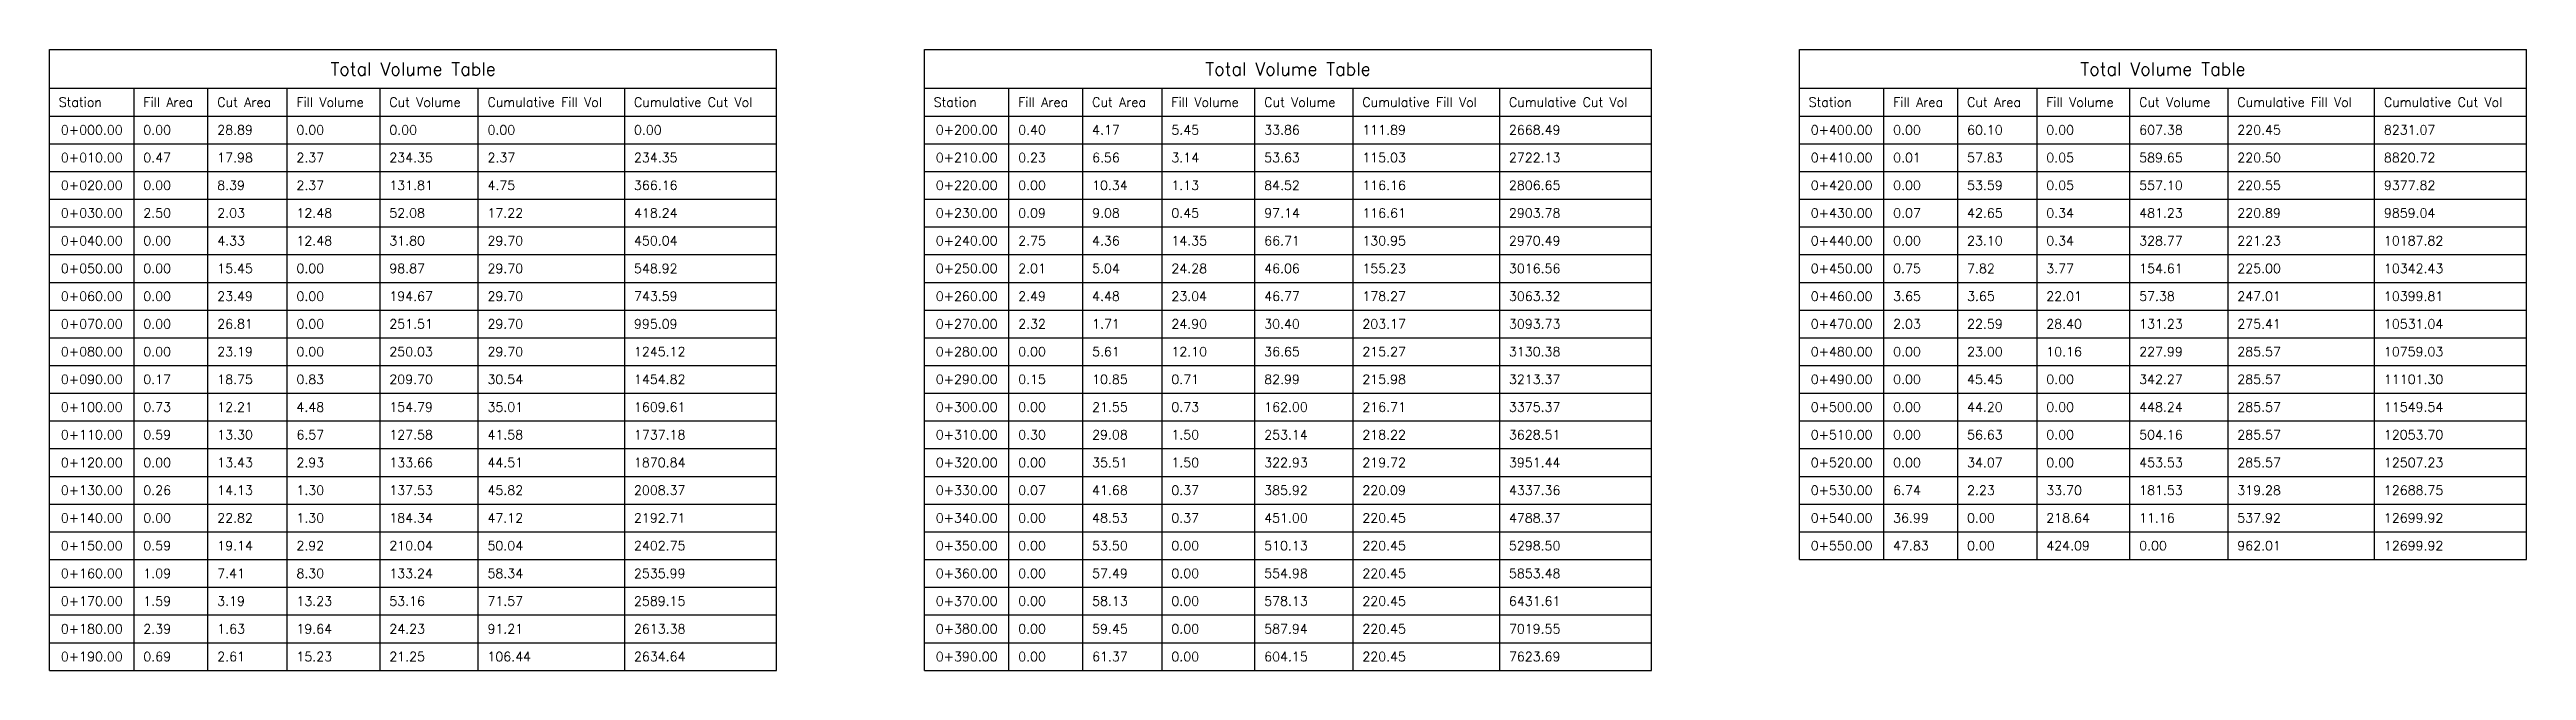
# Model space of a CAD drawing. Header units: metres. Extents: x 517023 to 519141, y 3924953 to 3927827.
# Drawn here: x 518392.5 to 518660.5, y 3925130.9 to 3925198.1 of the extents above; entities that cross this region are included whole.
import ezdxf

# ---------------------------------------------------------------- set-up
doc = ezdxf.new("R2010")
doc.units = ezdxf.units.M
for name, color, linetype in [('C-ANNO-TABL', 1, 'Continuous'), ('C-ANNO-TABL-TEXT', 150, 'Continuous'), ('C-ANNO-TABL-TITL', 150, 'Continuous'), ('C-ANNO-TABL-TTBL', 5, 'Continuous')]:
    doc.layers.add(name, color=color, linetype=linetype)
doc.styles.get("Standard").update_dxf_attribs({"font": 'simplex.shx'})

msp = doc.modelspace()

# ---------------------------------------------------------------- texts
at = {"layer": 'C-ANNO-TABL-TEXT', "color": 150, "linetype": 'Continuous', "lineweight": -3, "char_height": 1}
for s, insert, attachment_point in [('0+000.00', (518397.12, 3925189.42), 5), ('0.00', (518402.69, 3925189.42), 4), ('28.89', (518410.69, 3925189.42), 4), ('0.00', (518419.26, 3925189.42), 4), ('0.00', (518429.31, 3925189.42), 4), ('0.00', (518439.93, 3925189.42), 4), ('0.00', (518455.78, 3925189.42), 4), ('0+200.00', (518491.78, 3925189.42), 5), ('0.40', (518497.35, 3925189.42), 4), ('4.17', (518505.35, 3925189.42), 4), ('5.45', (518513.93, 3925189.42), 4), ('33.86', (518523.97, 3925189.42), 4), ('111.89', (518534.59, 3925189.42), 4), ('2668.49', (518550.45, 3925189.42), 4), ('0+400.00', (518586.45, 3925189.42), 5), ('0.00', (518592.02, 3925189.42), 4), ('60.10', (518600.02, 3925189.42), 4), ('0.00', (518608.59, 3925189.42), 4), ('607.38', (518618.64, 3925189.42), 4), ('220.45', (518629.26, 3925189.42), 4), ('8231.07', (518645.12, 3925189.42), 4), ('0+010.00', (518397.12, 3925186.42), 5), ('0.47', (518402.69, 3925186.42), 4), ('17.98', (518410.69, 3925186.42), 4), ('2.37', (518419.26, 3925186.42), 4), ('234.35', (518429.31, 3925186.42), 4), ('2.37', (518439.93, 3925186.42), 4), ('234.35', (518455.78, 3925186.42), 4), ('0+210.00', (518491.78, 3925186.42), 5), ('0.23', (518497.35, 3925186.42), 4), ('6.56', (518505.35, 3925186.42), 4), ('3.14', (518513.93, 3925186.42), 4), ('53.63', (518523.97, 3925186.42), 4), ('115.03', (518534.59, 3925186.42), 4), ('2722.13', (518550.45, 3925186.42), 4), ('0+410.00', (518586.45, 3925186.42), 5), ('0.01', (518592.02, 3925186.42), 4), ('57.83', (518600.02, 3925186.42), 4), ('0.05', (518608.59, 3925186.42), 4), ('589.65', (518618.64, 3925186.42), 4), ('220.50', (518629.26, 3925186.42), 4), ('8820.72', (518645.12, 3925186.42), 4), ('0+020.00', (518397.12, 3925183.42), 5), ('0.00', (518402.69, 3925183.42), 4), ('8.39', (518410.69, 3925183.42), 4), ('2.37', (518419.26, 3925183.42), 4), ('131.81', (518429.31, 3925183.42), 4), ('4.75', (518439.93, 3925183.42), 4), ('366.16', (518455.78, 3925183.42), 4), ('0+220.00', (518491.78, 3925183.42), 5), ('0.00', (518497.35, 3925183.42), 4), ('10.34', (518505.35, 3925183.42), 4), ('1.13', (518513.93, 3925183.42), 4), ('84.52', (518523.97, 3925183.42), 4), ('116.16', (518534.59, 3925183.42), 4), ('2806.65', (518550.45, 3925183.42), 4), ('0+420.00', (518586.45, 3925183.42), 5), ('0.00', (518592.02, 3925183.42), 4), ('53.59', (518600.02, 3925183.42), 4), ('0.05', (518608.59, 3925183.42), 4), ('557.10', (518618.64, 3925183.42), 4), ('220.55', (518629.26, 3925183.42), 4), ('9377.82', (518645.12, 3925183.42), 4), ('0+030.00', (518397.12, 3925180.42), 5), ('2.50', (518402.69, 3925180.42), 4), ('2.03', (518410.69, 3925180.42), 4), ('12.48', (518419.26, 3925180.42), 4), ('52.08', (518429.31, 3925180.42), 4), ('17.22', (518439.93, 3925180.42), 4), ('418.24', (518455.78, 3925180.42), 4), ('0+230.00', (518491.78, 3925180.42), 5), ('0.09', (518497.35, 3925180.42), 4), ('9.08', (518505.35, 3925180.42), 4), ('0.45', (518513.93, 3925180.42), 4), ('97.14', (518523.97, 3925180.42), 4), ('116.61', (518534.59, 3925180.42), 4), ('2903.78', (518550.45, 3925180.42), 4), ('0+430.00', (518586.45, 3925180.42), 5), ('0.07', (518592.02, 3925180.42), 4), ('42.65', (518600.02, 3925180.42), 4), ('0.34', (518608.59, 3925180.42), 4), ('481.23', (518618.64, 3925180.42), 4), ('220.89', (518629.26, 3925180.42), 4), ('9859.04', (518645.12, 3925180.42), 4), ('0+040.00', (518397.12, 3925177.42), 5), ('0.00', (518402.69, 3925177.42), 4), ('4.33', (518410.69, 3925177.42), 4), ('12.48', (518419.26, 3925177.42), 4), ('31.80', (518429.31, 3925177.42), 4), ('29.70', (518439.93, 3925177.42), 4), ('450.04', (518455.78, 3925177.42), 4), ('0+240.00', (518491.78, 3925177.42), 5), ('2.75', (518497.35, 3925177.42), 4), ('4.36', (518505.35, 3925177.42), 4), ('14.35', (518513.93, 3925177.42), 4), ('66.71', (518523.97, 3925177.42), 4), ('130.95', (518534.59, 3925177.42), 4), ('2970.49', (518550.45, 3925177.42), 4), ('0+440.00', (518586.45, 3925177.42), 5), ('0.00', (518592.02, 3925177.42), 4), ('23.10', (518600.02, 3925177.42), 4), ('0.34', (518608.59, 3925177.42), 4), ('328.77', (518618.64, 3925177.42), 4), ('221.23', (518629.26, 3925177.42), 4), ('10187.82', (518645.12, 3925177.42), 4), ('0+050.00', (518397.12, 3925174.42), 5), ('0.00', (518402.69, 3925174.42), 4), ('15.45', (518410.69, 3925174.42), 4), ('0.00', (518419.26, 3925174.42), 4), ('98.87', (518429.31, 3925174.42), 4), ('29.70', (518439.93, 3925174.42), 4), ('548.92', (518455.78, 3925174.42), 4), ('0+250.00', (518491.78, 3925174.42), 5), ('2.01', (518497.35, 3925174.42), 4), ('5.04', (518505.35, 3925174.42), 4), ('24.28', (518513.93, 3925174.42), 4), ('46.06', (518523.97, 3925174.42), 4), ('155.23', (518534.59, 3925174.42), 4), ('3016.56', (518550.45, 3925174.42), 4), ('0+450.00', (518586.45, 3925174.42), 5), ('0.75', (518592.02, 3925174.42), 4), ('7.82', (518600.02, 3925174.42), 4), ('3.77', (518608.59, 3925174.42), 4), ('154.61', (518618.64, 3925174.42), 4), ('225.00', (518629.26, 3925174.42), 4), ('10342.43', (518645.12, 3925174.42), 4), ('0+060.00', (518397.12, 3925171.42), 5), ('0.00', (518402.69, 3925171.42), 4), ('23.49', (518410.69, 3925171.42), 4), ('0.00', (518419.26, 3925171.42), 4), ('194.67', (518429.31, 3925171.42), 4), ('29.70', (518439.93, 3925171.42), 4), ('743.59', (518455.78, 3925171.42), 4), ('0+260.00', (518491.78, 3925171.42), 5), ('2.49', (518497.35, 3925171.42), 4), ('4.48', (518505.35, 3925171.42), 4), ('23.04', (518513.93, 3925171.42), 4), ('46.77', (518523.97, 3925171.42), 4), ('178.27', (518534.59, 3925171.42), 4), ('3063.32', (518550.45, 3925171.42), 4), ('0+460.00', (518586.45, 3925171.42), 5), ('3.65', (518592.02, 3925171.42), 4), ('3.65', (518600.02, 3925171.42), 4), ('22.01', (518608.59, 3925171.42), 4), ('57.38', (518618.64, 3925171.42), 4), ('247.01', (518629.26, 3925171.42), 4), ('10399.81', (518645.12, 3925171.42), 4), ('0+070.00', (518397.12, 3925168.42), 5), ('0.00', (518402.69, 3925168.42), 4), ('26.81', (518410.69, 3925168.42), 4), ('0.00', (518419.26, 3925168.42), 4), ('251.51', (518429.31, 3925168.42), 4), ('29.70', (518439.93, 3925168.42), 4), ('995.09', (518455.78, 3925168.42), 4), ('0+270.00', (518491.78, 3925168.42), 5), ('2.32', (518497.35, 3925168.42), 4), ('1.71', (518505.35, 3925168.42), 4), ('24.90', (518513.93, 3925168.42), 4), ('30.40', (518523.97, 3925168.42), 4), ('203.17', (518534.59, 3925168.42), 4), ('3093.73', (518550.45, 3925168.42), 4), ('0+470.00', (518586.45, 3925168.42), 5), ('2.03', (518592.02, 3925168.42), 4), ('22.59', (518600.02, 3925168.42), 4), ('28.40', (518608.59, 3925168.42), 4), ('131.23', (518618.64, 3925168.42), 4), ('275.41', (518629.26, 3925168.42), 4), ('10531.04', (518645.12, 3925168.42), 4), ('0+080.00', (518397.12, 3925165.42), 5), ('0.00', (518402.69, 3925165.42), 4), ('23.19', (518410.69, 3925165.42), 4), ('0.00', (518419.26, 3925165.42), 4), ('250.03', (518429.31, 3925165.42), 4), ('29.70', (518439.93, 3925165.42), 4), ('1245.12', (518455.78, 3925165.42), 4), ('0+280.00', (518491.78, 3925165.42), 5), ('0.00', (518497.35, 3925165.42), 4), ('5.61', (518505.35, 3925165.42), 4), ('12.10', (518513.93, 3925165.42), 4), ('36.65', (518523.97, 3925165.42), 4), ('215.27', (518534.59, 3925165.42), 4), ('3130.38', (518550.45, 3925165.42), 4), ('0+480.00', (518586.45, 3925165.42), 5), ('0.00', (518592.02, 3925165.42), 4), ('23.00', (518600.02, 3925165.42), 4), ('10.16', (518608.59, 3925165.42), 4), ('227.99', (518618.64, 3925165.42), 4), ('285.57', (518629.26, 3925165.42), 4), ('10759.03', (518645.12, 3925165.42), 4), ('0+090.00', (518397.12, 3925162.42), 5), ('0.17', (518402.69, 3925162.42), 4), ('18.75', (518410.69, 3925162.42), 4), ('0.83', (518419.26, 3925162.42), 4), ('209.70', (518429.31, 3925162.42), 4), ('30.54', (518439.93, 3925162.42), 4), ('1454.82', (518455.78, 3925162.42), 4), ('0+290.00', (518491.78, 3925162.42), 5), ('0.15', (518497.35, 3925162.42), 4), ('10.85', (518505.35, 3925162.42), 4), ('0.71', (518513.93, 3925162.42), 4), ('82.99', (518523.97, 3925162.42), 4), ('215.98', (518534.59, 3925162.42), 4), ('3213.37', (518550.45, 3925162.42), 4), ('0+490.00', (518586.45, 3925162.42), 5), ('0.00', (518592.02, 3925162.42), 4), ('45.45', (518600.02, 3925162.42), 4), ('0.00', (518608.59, 3925162.42), 4), ('342.27', (518618.64, 3925162.42), 4), ('285.57', (518629.26, 3925162.42), 4), ('11101.30', (518645.12, 3925162.42), 4), ('0+100.00', (518397.12, 3925159.42), 5), ('0.73', (518402.69, 3925159.42), 4), ('12.21', (518410.69, 3925159.42), 4), ('4.48', (518419.26, 3925159.42), 4), ('154.79', (518429.31, 3925159.42), 4), ('35.01', (518439.93, 3925159.42), 4), ('1609.61', (518455.78, 3925159.42), 4), ('0+300.00', (518491.78, 3925159.42), 5), ('0.00', (518497.35, 3925159.42), 4), ('21.55', (518505.35, 3925159.42), 4), ('0.73', (518513.93, 3925159.42), 4), ('162.00', (518523.97, 3925159.42), 4), ('216.71', (518534.59, 3925159.42), 4), ('3375.37', (518550.45, 3925159.42), 4), ('0+500.00', (518586.45, 3925159.42), 5), ('0.00', (518592.02, 3925159.42), 4), ('44.20', (518600.02, 3925159.42), 4), ('0.00', (518608.59, 3925159.42), 4), ('448.24', (518618.64, 3925159.42), 4), ('285.57', (518629.26, 3925159.42), 4), ('11549.54', (518645.12, 3925159.42), 4), ('0+110.00', (518397.12, 3925156.42), 5), ('0.59', (518402.69, 3925156.42), 4), ('13.30', (518410.69, 3925156.42), 4), ('6.57', (518419.26, 3925156.42), 4), ('127.58', (518429.31, 3925156.42), 4), ('41.58', (518439.93, 3925156.42), 4), ('1737.18', (518455.78, 3925156.42), 4), ('0+310.00', (518491.78, 3925156.42), 5), ('0.30', (518497.35, 3925156.42), 4), ('29.08', (518505.35, 3925156.42), 4), ('1.50', (518513.93, 3925156.42), 4), ('253.14', (518523.97, 3925156.42), 4), ('218.22', (518534.59, 3925156.42), 4), ('3628.51', (518550.45, 3925156.42), 4), ('0+510.00', (518586.45, 3925156.42), 5), ('0.00', (518592.02, 3925156.42), 4), ('56.63', (518600.02, 3925156.42), 4), ('0.00', (518608.59, 3925156.42), 4), ('504.16', (518618.64, 3925156.42), 4), ('285.57', (518629.26, 3925156.42), 4), ('12053.70', (518645.12, 3925156.42), 4), ('0+120.00', (518397.12, 3925153.42), 5), ('0.00', (518402.69, 3925153.42), 4), ('13.43', (518410.69, 3925153.42), 4), ('2.93', (518419.26, 3925153.42), 4), ('133.66', (518429.31, 3925153.42), 4), ('44.51', (518439.93, 3925153.42), 4), ('1870.84', (518455.78, 3925153.42), 4), ('0+320.00', (518491.78, 3925153.42), 5), ('0.00', (518497.35, 3925153.42), 4), ('35.51', (518505.35, 3925153.42), 4), ('1.50', (518513.93, 3925153.42), 4), ('322.93', (518523.97, 3925153.42), 4), ('219.72', (518534.59, 3925153.42), 4), ('3951.44', (518550.45, 3925153.42), 4), ('0+520.00', (518586.45, 3925153.42), 5), ('0.00', (518592.02, 3925153.42), 4), ('34.07', (518600.02, 3925153.42), 4), ('0.00', (518608.59, 3925153.42), 4), ('453.53', (518618.64, 3925153.42), 4), ('285.57', (518629.26, 3925153.42), 4), ('12507.23', (518645.12, 3925153.42), 4), ('0+130.00', (518397.12, 3925150.42), 5), ('0.26', (518402.69, 3925150.42), 4), ('14.13', (518410.69, 3925150.42), 4), ('1.30', (518419.26, 3925150.42), 4), ('137.53', (518429.31, 3925150.42), 4), ('45.82', (518439.93, 3925150.42), 4), ('2008.37', (518455.78, 3925150.42), 4), ('0+330.00', (518491.78, 3925150.42), 5), ('0.07', (518497.35, 3925150.42), 4), ('41.68', (518505.35, 3925150.42), 4), ('0.37', (518513.93, 3925150.42), 4), ('385.92', (518523.97, 3925150.42), 4), ('220.09', (518534.59, 3925150.42), 4), ('4337.36', (518550.45, 3925150.42), 4), ('0+530.00', (518586.45, 3925150.42), 5), ('6.74', (518592.02, 3925150.42), 4), ('2.23', (518600.02, 3925150.42), 4), ('33.70', (518608.59, 3925150.42), 4), ('181.53', (518618.64, 3925150.42), 4), ('319.28', (518629.26, 3925150.42), 4), ('12688.75', (518645.12, 3925150.42), 4), ('0+140.00', (518397.12, 3925147.42), 5), ('0.00', (518402.69, 3925147.42), 4), ('22.82', (518410.69, 3925147.42), 4), ('1.30', (518419.26, 3925147.42), 4), ('184.34', (518429.31, 3925147.42), 4), ('47.12', (518439.93, 3925147.42), 4), ('2192.71', (518455.78, 3925147.42), 4), ('0+340.00', (518491.78, 3925147.42), 5), ('0.00', (518497.35, 3925147.42), 4), ('48.53', (518505.35, 3925147.42), 4), ('0.37', (518513.93, 3925147.42), 4), ('451.00', (518523.97, 3925147.42), 4), ('220.45', (518534.59, 3925147.42), 4), ('4788.37', (518550.45, 3925147.42), 4), ('0+540.00', (518586.45, 3925147.42), 5), ('36.99', (518592.02, 3925147.42), 4), ('0.00', (518600.02, 3925147.42), 4), ('218.64', (518608.59, 3925147.42), 4), ('11.16', (518618.64, 3925147.42), 4), ('537.92', (518629.26, 3925147.42), 4), ('12699.92', (518645.12, 3925147.42), 4), ('0+150.00', (518397.12, 3925144.42), 5), ('0.59', (518402.69, 3925144.42), 4), ('19.14', (518410.69, 3925144.42), 4), ('2.92', (518419.26, 3925144.42), 4), ('210.04', (518429.31, 3925144.42), 4), ('50.04', (518439.93, 3925144.42), 4), ('2402.75', (518455.78, 3925144.42), 4), ('0+350.00', (518491.78, 3925144.42), 5), ('0.00', (518497.35, 3925144.42), 4), ('53.50', (518505.35, 3925144.42), 4), ('0.00', (518513.93, 3925144.42), 4), ('510.13', (518523.97, 3925144.42), 4), ('220.45', (518534.59, 3925144.42), 4), ('5298.50', (518550.45, 3925144.42), 4), ('0+550.00', (518586.45, 3925144.42), 5), ('47.83', (518592.02, 3925144.42), 4), ('0.00', (518600.02, 3925144.42), 4), ('424.09', (518608.59, 3925144.42), 4), ('0.00', (518618.64, 3925144.42), 4), ('962.01', (518629.26, 3925144.42), 4), ('12699.92', (518645.12, 3925144.42), 4), ('0+160.00', (518397.12, 3925141.42), 5), ('1.09', (518402.69, 3925141.42), 4), ('7.41', (518410.69, 3925141.42), 4), ('8.30', (518419.26, 3925141.42), 4), ('133.24', (518429.31, 3925141.42), 4), ('58.34', (518439.93, 3925141.42), 4), ('2535.99', (518455.78, 3925141.42), 4), ('0+360.00', (518491.78, 3925141.42), 5), ('0.00', (518497.35, 3925141.42), 4), ('57.49', (518505.35, 3925141.42), 4), ('0.00', (518513.93, 3925141.42), 4), ('554.98', (518523.97, 3925141.42), 4), ('220.45', (518534.59, 3925141.42), 4), ('5853.48', (518550.45, 3925141.42), 4), ('0+170.00', (518397.12, 3925138.42), 5), ('1.59', (518402.69, 3925138.42), 4), ('3.19', (518410.69, 3925138.42), 4), ('13.23', (518419.26, 3925138.42), 4), ('53.16', (518429.31, 3925138.42), 4), ('71.57', (518439.93, 3925138.42), 4), ('2589.15', (518455.78, 3925138.42), 4), ('0+370.00', (518491.78, 3925138.42), 5), ('0.00', (518497.35, 3925138.42), 4), ('58.13', (518505.35, 3925138.42), 4), ('0.00', (518513.93, 3925138.42), 4), ('578.13', (518523.97, 3925138.42), 4), ('220.45', (518534.59, 3925138.42), 4), ('6431.61', (518550.45, 3925138.42), 4), ('0+180.00', (518397.12, 3925135.42), 5), ('2.39', (518402.69, 3925135.42), 4), ('1.63', (518410.69, 3925135.42), 4), ('19.64', (518419.26, 3925135.42), 4), ('24.23', (518429.31, 3925135.42), 4), ('91.21', (518439.93, 3925135.42), 4), ('2613.38', (518455.78, 3925135.42), 4), ('0+380.00', (518491.78, 3925135.42), 5), ('0.00', (518497.35, 3925135.42), 4), ('59.45', (518505.35, 3925135.42), 4), ('0.00', (518513.93, 3925135.42), 4), ('587.94', (518523.97, 3925135.42), 4), ('220.45', (518534.59, 3925135.42), 4), ('7019.55', (518550.45, 3925135.42), 4), ('0+190.00', (518397.12, 3925132.42), 5), ('0.69', (518402.69, 3925132.42), 4), ('2.61', (518410.69, 3925132.42), 4), ('15.23', (518419.26, 3925132.42), 4), ('21.25', (518429.31, 3925132.42), 4), ('106.44', (518439.93, 3925132.42), 4), ('2634.64', (518455.78, 3925132.42), 4), ('0+390.00', (518491.78, 3925132.42), 5), ('0.00', (518497.35, 3925132.42), 4), ('61.37', (518505.35, 3925132.42), 4), ('0.00', (518513.93, 3925132.42), 4), ('604.15', (518523.97, 3925132.42), 4), ('220.45', (518534.59, 3925132.42), 4), ('7623.69', (518550.45, 3925132.42), 4)]:
    msp.add_mtext(s, dxfattribs=dict(at, insert=insert, attachment_point=attachment_point))
at = {"layer": 'C-ANNO-TABL-TITL', "color": 150, "linetype": 'Continuous', "lineweight": -3}
for s, insert, char_height, attachment_point in [('Total Volume Table', (518431.88, 3925196.02), 1.4, 5), ('Total Volume Table', (518526.54, 3925196.02), 1.4, 5), ('Total Volume Table', (518621.21, 3925196.02), 1.4, 5), ('Station', (518393.54, 3925192.42), 1, 4), ('Fill Area', (518402.69, 3925192.42), 1, 4), ('Cut Area', (518410.69, 3925192.42), 1, 4), ('Fill Volume', (518419.26, 3925192.42), 1, 4), ('Cut Volume', (518429.31, 3925192.42), 1, 4), ('Cumulative Fill Vol', (518439.93, 3925192.42), 1, 4), ('Cumulative Cut Vol', (518455.78, 3925192.42), 1, 4), ('Station', (518488.21, 3925192.42), 1, 4), ('Fill Area', (518497.35, 3925192.42), 1, 4), ('Cut Area', (518505.35, 3925192.42), 1, 4), ('Fill Volume', (518513.93, 3925192.42), 1, 4), ('Cut Volume', (518523.97, 3925192.42), 1, 4), ('Cumulative Fill Vol', (518534.59, 3925192.42), 1, 4), ('Cumulative Cut Vol', (518550.45, 3925192.42), 1, 4), ('Station', (518582.88, 3925192.42), 1, 4), ('Fill Area', (518592.02, 3925192.42), 1, 4), ('Cut Area', (518600.02, 3925192.42), 1, 4), ('Fill Volume', (518608.59, 3925192.42), 1, 4), ('Cut Volume', (518618.64, 3925192.42), 1, 4), ('Cumulative Fill Vol', (518629.26, 3925192.42), 1, 4), ('Cumulative Cut Vol', (518645.12, 3925192.42), 1, 4)]:
    msp.add_mtext(s, dxfattribs=dict(at, insert=insert, char_height=char_height, attachment_point=attachment_point))

# ---------------------------------------------------------------- linework, layer by layer
at = {"layer": 'C-ANNO-TABL', "color": 1, "linetype": 'Continuous', "lineweight": -3}
for p, q in [((518392.54, 3925193.92), (518471.21, 3925193.92)), ((518401.69, 3925130.92), (518401.69, 3925193.92)), ((518409.69, 3925130.92), (518409.69, 3925193.92)), ((518418.26, 3925130.92), (518418.26, 3925193.92)), ((518428.31, 3925130.92), (518428.31, 3925193.92)), ((518438.93, 3925130.92), (518438.93, 3925193.92)), ((518454.78, 3925130.92), (518454.78, 3925193.92)), ((518487.21, 3925193.92), (518565.88, 3925193.92)), ((518496.35, 3925130.92), (518496.35, 3925193.92)), ((518504.35, 3925130.92), (518504.35, 3925193.92)), ((518512.93, 3925130.92), (518512.93, 3925193.92)), ((518522.97, 3925130.92), (518522.97, 3925193.92)), ((518533.59, 3925130.92), (518533.59, 3925193.92)), ((518549.45, 3925130.92), (518549.45, 3925193.92)), ((518581.88, 3925193.92), (518660.54, 3925193.92)), ((518591.02, 3925142.92), (518591.02, 3925193.92)), ((518599.02, 3925142.92), (518599.02, 3925193.92)), ((518607.59, 3925142.92), (518607.59, 3925193.92)), ((518617.64, 3925142.92), (518617.64, 3925193.92)), ((518628.26, 3925142.92), (518628.26, 3925193.92)), ((518644.12, 3925142.92), (518644.12, 3925193.92)), ((518392.54, 3925190.92), (518471.21, 3925190.92)), ((518487.21, 3925190.92), (518565.88, 3925190.92)), ((518581.88, 3925190.92), (518660.54, 3925190.92)), ((518392.54, 3925187.92), (518471.21, 3925187.92)), ((518487.21, 3925187.92), (518565.88, 3925187.92)), ((518581.88, 3925187.92), (518660.54, 3925187.92)), ((518392.54, 3925184.92), (518471.21, 3925184.92)), ((518487.21, 3925184.92), (518565.88, 3925184.92)), ((518581.88, 3925184.92), (518660.54, 3925184.92)), ((518392.54, 3925181.92), (518471.21, 3925181.92)), ((518487.21, 3925181.92), (518565.88, 3925181.92)), ((518581.88, 3925181.92), (518660.54, 3925181.92)), ((518392.54, 3925178.92), (518471.21, 3925178.92)), ((518487.21, 3925178.92), (518565.88, 3925178.92)), ((518581.88, 3925178.92), (518660.54, 3925178.92)), ((518392.54, 3925175.92), (518471.21, 3925175.92)), ((518487.21, 3925175.92), (518565.88, 3925175.92)), ((518581.88, 3925175.92), (518660.54, 3925175.92)), ((518392.54, 3925172.92), (518471.21, 3925172.92)), ((518487.21, 3925172.92), (518565.88, 3925172.92)), ((518581.88, 3925172.92), (518660.54, 3925172.92)), ((518392.54, 3925169.92), (518471.21, 3925169.92)), ((518487.21, 3925169.92), (518565.88, 3925169.92)), ((518581.88, 3925169.92), (518660.54, 3925169.92)), ((518392.54, 3925166.92), (518471.21, 3925166.92)), ((518487.21, 3925166.92), (518565.88, 3925166.92)), ((518581.88, 3925166.92), (518660.54, 3925166.92)), ((518392.54, 3925163.92), (518471.21, 3925163.92)), ((518487.21, 3925163.92), (518565.88, 3925163.92)), ((518581.88, 3925163.92), (518660.54, 3925163.92)), ((518392.54, 3925160.92), (518471.21, 3925160.92)), ((518487.21, 3925160.92), (518565.88, 3925160.92)), ((518581.88, 3925160.92), (518660.54, 3925160.92)), ((518392.54, 3925157.92), (518471.21, 3925157.92)), ((518487.21, 3925157.92), (518565.88, 3925157.92)), ((518581.88, 3925157.92), (518660.54, 3925157.92)), ((518392.54, 3925154.92), (518471.21, 3925154.92)), ((518487.21, 3925154.92), (518565.88, 3925154.92)), ((518581.88, 3925154.92), (518660.54, 3925154.92)), ((518392.54, 3925151.92), (518471.21, 3925151.92)), ((518487.21, 3925151.92), (518565.88, 3925151.92)), ((518581.88, 3925151.92), (518660.54, 3925151.92)), ((518392.54, 3925148.92), (518471.21, 3925148.92)), ((518487.21, 3925148.92), (518565.88, 3925148.92)), ((518581.88, 3925148.92), (518660.54, 3925148.92)), ((518392.54, 3925145.92), (518471.21, 3925145.92)), ((518487.21, 3925145.92), (518565.88, 3925145.92)), ((518581.88, 3925145.92), (518660.54, 3925145.92)), ((518392.54, 3925142.92), (518471.21, 3925142.92)), ((518487.21, 3925142.92), (518565.88, 3925142.92)), ((518392.54, 3925139.92), (518471.21, 3925139.92)), ((518487.21, 3925139.92), (518565.88, 3925139.92)), ((518392.54, 3925136.92), (518471.21, 3925136.92)), ((518487.21, 3925136.92), (518565.88, 3925136.92)), ((518392.54, 3925133.92), (518471.21, 3925133.92)), ((518487.21, 3925133.92), (518565.88, 3925133.92))]:
    msp.add_line(p, q, dxfattribs=at)
at = {"layer": 'C-ANNO-TABL-TTBL', "color": 5, "linetype": 'Continuous', "lineweight": -3}
for p, q in [((518392.54, 3925198.12), (518471.21, 3925198.12)), ((518392.54, 3925130.92), (518392.54, 3925198.12)), ((518471.21, 3925130.92), (518471.21, 3925198.12)), ((518487.21, 3925198.12), (518565.88, 3925198.12)), ((518487.21, 3925130.92), (518487.21, 3925198.12)), ((518565.88, 3925130.92), (518565.88, 3925198.12)), ((518581.88, 3925198.12), (518660.54, 3925198.12)), ((518581.88, 3925142.92), (518581.88, 3925198.12)), ((518660.54, 3925142.92), (518660.54, 3925198.12)), ((518581.88, 3925142.92), (518660.54, 3925142.92)), ((518392.54, 3925130.92), (518471.21, 3925130.92)), ((518487.21, 3925130.92), (518565.88, 3925130.92))]:
    msp.add_line(p, q, dxfattribs=at)

msp.set_redraw_order([(e.dxf.handle, doc.entitydb.next_handle()) for e in msp.query("TEXT MTEXT ATTDEF DIMENSION ARC_DIMENSION")])  # texts and dimensions are drawn at this point

doc.saveas('drawing.dxf')
